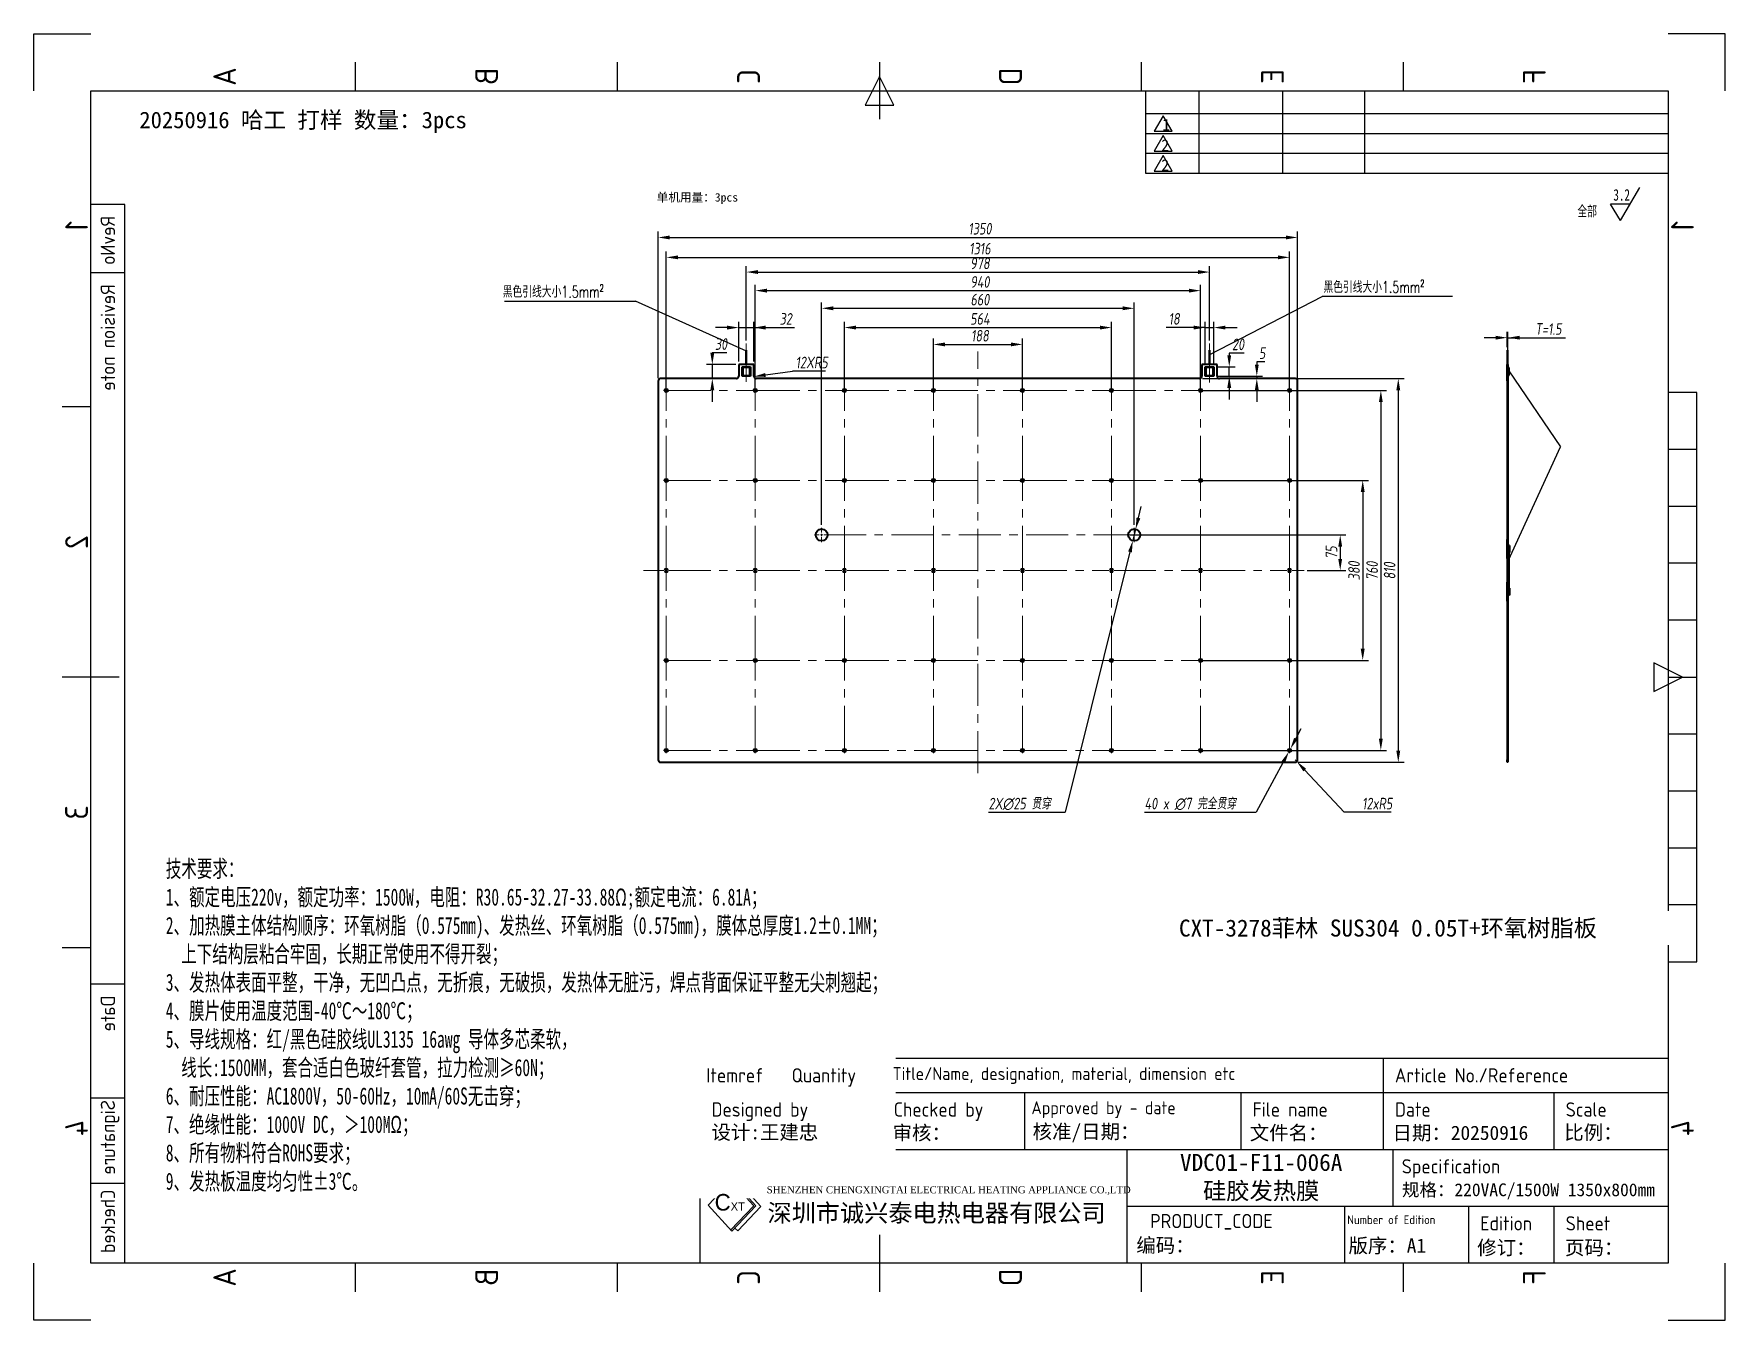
# Model space of a CAD drawing. Header units: millimetres. Extents: x -5937 to 68925, y -3068 to 5300.
# Drawn here: x 0 to 3571, y 0 to 2716 of the extents above; entities that cross this region are included whole.
import ezdxf
from ezdxf.enums import TextEntityAlignment as Align

# ---------------------------------------------------------------- set-up
doc = ezdxf.new("R2010")
doc.units = ezdxf.units.MM
doc.header["$LTSCALE"] = 7
doc.header["$PDSIZE"] = -1
doc.linetypes.add('CENTERX2', pattern=[20.32, 12.7, -2.54, 2.54, -2.54])
doc.linetypes.add('HIDDEN', pattern=[1.905, 1.27, -0.635])
for name, color, linetype, lineweight in [('dim', 84, 'Continuous', 13), ('中心线', 1, 'CENTERX2', 9), ('文字层', 5, 'Continuous', 25), ('标注', 84, 'Continuous', 13)]:
    doc.layers.add(name, color=color, linetype=linetype, lineweight=lineweight)
for name, color, linetype in [('FRAME 025', 7, 'Continuous'), ('FRAME 050', 6, 'Continuous'), ('FRAME 070', 5, 'Continuous'), ('FRAME 200', 8, 'Continuous'), ('细实线', 7, 'Continuous')]:
    doc.layers.add(name, color=color, linetype=linetype)
doc.styles.add('ISO Proportional', font='isocp.shx')
doc.styles.add('SLDTEXTSTYLE0', font='TXT', dxfattribs={"width": 0.7, "bigfont": 'bigfont'})
doc.styles.add('SLDTEXTSTYLE3', font='TXT', dxfattribs={"width": 0.7})
doc.styles.add('宋体', font='simsun.ttf')
doc.styles.add('斜仿宋', font='tssdeng.shx', dxfattribs={"width": 0.8, "oblique": 8, "bigfont": 'tssdchn.shx'})
doc.styles.add('标准', font='', dxfattribs={"width": 0.667})
doc.styles.add('标注', font='', dxfattribs={"height": 12})
doc.styles.add('黑体', font='simhei.ttf')
doc.styles.get('标准').set_extended_font_data('宋体')
doc.styles.get('标注').set_extended_font_data('SimSun')
doc.dimstyles.new('SLDDIMSTYLE0', dxfattribs={"dimtxt": 24.5, "dimasz": 24.5, "dimexe": 12.25, "dimexo": 6.125, "dimgap": 6.125, "dimtad": 1, "dimtih": 1, "dimtoh": 1, "dimzin": 9, "dimdsep": 46, "dimtxsty": '斜仿宋', "dimsah": 1, "dimcen": 24.5, "dimazin": 2, "dimtfac": 1, "dimtmove": 0, "dimatfit": 3, "dimfxl": 1, "dimfrac": 2, "dimtolj": 1, "dimtzin": 12, "dimarcsym": 1})
doc.dimstyles.new('SLDDIMSTYLE1', dxfattribs={"dimtxt": 24.5, "dimasz": 24.5, "dimexe": 12.25, "dimexo": 6.125, "dimgap": 6.125, "dimtad": 1, "dimtoh": 1, "dimzin": 9, "dimdsep": 46, "dimtxsty": '斜仿宋', "dimsah": 1, "dimcen": 24.5, "dimazin": 2, "dimtfac": 1, "dimtmove": 0, "dimatfit": 3, "dimfxl": 1, "dimfrac": 2, "dimtolj": 1, "dimtzin": 12, "dimarcsym": 1})
doc.dimstyles.new('SLDDIMSTYLE2', dxfattribs={"dimtxt": 24.5, "dimasz": 24.5, "dimexe": 12.25, "dimexo": 6.125, "dimgap": 6.125, "dimtad": 1, "dimtoh": 1, "dimzin": 9, "dimdsep": 46, "dimtxsty": '斜仿宋', "dimsah": 1, "dimcen": 24.5, "dimazin": 2, "dimtfac": 1, "dimtmove": 0, "dimatfit": 3, "dimfxl": 1, "dimfrac": 2, "dimtolj": 1, "dimtzin": 12, "dimarcsym": 1})
doc.dimstyles.new('SLDDIMSTYLE3', dxfattribs={"dimtxt": 24.5, "dimasz": 24.5, "dimexe": 12.25, "dimexo": 6.125, "dimgap": 6.125, "dimtad": 1, "dimtih": 1, "dimtoh": 1, "dimzin": 9, "dimdsep": 46, "dimtxsty": '斜仿宋', "dimsah": 1, "dimcen": 24.5, "dimazin": 2, "dimtfac": 1, "dimtmove": 0, "dimatfit": 3, "dimfxl": 1, "dimfrac": 2, "dimtolj": 1, "dimtzin": 12, "dimarcsym": 1})
doc.dimstyles.new('SLDDIMSTYLE4', dxfattribs={"dimtxt": 24.5, "dimasz": 24.5, "dimexe": 12.25, "dimexo": 6.125, "dimgap": 6.125, "dimtad": 1, "dimtih": 1, "dimtoh": 1, "dimzin": 9, "dimdsep": 46, "dimtxsty": '斜仿宋', "dimsah": 1, "dimcen": 24.5, "dimazin": 2, "dimtfac": 1, "dimtmove": 0, "dimatfit": 3, "dimldrblk": 'NONE', "dimfxl": 1, "dimfrac": 2, "dimtolj": 1, "dimtzin": 12, "dimarcsym": 1})
doc.dimstyles.new('SLDDIMSTYLE5', dxfattribs={"dimtxt": 24.5, "dimasz": 24.5, "dimexe": 12.25, "dimexo": 6.125, "dimgap": 6.125, "dimtad": 1, "dimtih": 1, "dimtoh": 1, "dimzin": 9, "dimdsep": 46, "dimtxsty": '斜仿宋', "dimsah": 1, "dimcen": 24.5, "dimazin": 2, "dimtfac": 1, "dimtmove": 0, "dimatfit": 3, "dimldrblk": 'NONE', "dimfxl": 1, "dimfrac": 2, "dimtolj": 1, "dimtzin": 12, "dimarcsym": 1})
doc.dimstyles.new('SLDDIMSTYLE6', dxfattribs={"dimtxt": 0.18, "dimasz": 2.5, "dimexe": 1.25, "dimexo": 0.625, "dimtad": 1, "dimtih": 1, "dimtoh": 1, "dimzin": 9, "dimdsep": 46, "dimtxsty": '斜仿宋', "dimsah": 1, "dimcen": 2.5, "dimazin": 2, "dimtfac": 7, "dimtdec": 0, "dimtmove": 0, "dimatfit": 3, "dimldrblk": 'DOT', "dimfxl": 1, "dimfrac": 2, "dimtolj": 1, "dimtzin": 0, "dimarcsym": 1})
doc.dimstyles.new('SLDDIMSTYLE7', dxfattribs={"dimtxt": 0.18, "dimasz": 2.5, "dimexe": 1.25, "dimexo": 0.625, "dimtad": 1, "dimtih": 1, "dimtoh": 1, "dimzin": 9, "dimdsep": 46, "dimtxsty": '斜仿宋', "dimsah": 1, "dimcen": 2.5, "dimazin": 2, "dimtfac": 17.5, "dimtdec": 0, "dimtmove": 0, "dimatfit": 3, "dimfxl": 1, "dimfrac": 2, "dimtolj": 1, "dimtzin": 0, "dimarcsym": 1})

msp = doc.modelspace()

# ---------------------------------------------------------------- texts
at = {"char_height": 24.589, "attachment_point": 1}
for s, insert in [('1', (2382.505, 2536.279)), ('2', (2380.306, 2493.08)), ('2', (2380.306, 2450.98))]:
    msp.add_mtext_dynamic_manual_height_columns(s, width=71.28608, gutter_width=143.438, heights=[-24.589], dxfattribs=dict(at, insert=insert))
at = {"insert": (1437.411, 266.459), "char_height": 40.8836, "width": 77.74265, "attachment_point": 1}
msp.add_mtext('{\\fFZShuTi|b0|i0|c134|p2;\\H0.8571x;C\\H0.5x;XT}', dxfattribs=at)
at = {"layer": 'FRAME 025', "style": 'ISO Proportional', "text_generation_flag": 2}
for s, height, p in [('RevNo', 30.0586, (156.305, 2331.27)), ('Revision note', 30.05865, (156.305, 2186.989)), ('Date', 30.0586, (156.305, 685.337)), ('Signature', 30.0586, (156.305, 464.574)), ('Checked', 30.0586, (156.305, 275.542))]:
    msp.add_text(s, height=height, rotation=2250, dxfattribs=at).set_placement(p, align=Align.MIDDLE_LEFT)
at = {"layer": 'FRAME 025', "style": 'ISO Proportional'}
for s, height, p in [('Itemref', 30.0586, (1419.76, 517.009)), ('Quantity', 30.0586, (1599.939, 517.009)), ('Title/Name, designation, material, dimension etc', 27.05278, (1813.138, 520.616)), ('Article No./Reference', 30.05865, (2873.607, 517.009)), ('Designed by', 30.05865, (1430.792, 444.868)), ('Checked by', 30.0586, (1815.542, 444.868)), ('Approved by - date', 27.05278, (2106.186, 448.475)), ('File name', 30.0586, (2573.02, 444.868)), ('Date', 30.0586, (2873.607, 444.868)), ('Scale', 30.0586, (3234.31, 444.868)), ('Specification', 30.05865, (2888.152, 324.762)), ('Number of Edition', 18.38005, (2773.063, 212.02)), ('Edition', 30.0586, (3053.959, 204.399)), ('Sheet', 30.0586, (3234.31, 204.399))]:
    msp.add_text(s, height=height, rotation=2160, dxfattribs=at).set_placement(p, align=Align.MIDDLE_LEFT)
msp.add_text('PRODUCT_CODE', height=30.05865, rotation=2160, dxfattribs=at).set_placement((2486.177, 207.919), align=Align.MIDDLE)
at = {"layer": 'FRAME 025'}
for s, insert, char_height, width, attachment_point, style in [('{\\fSimSun|b0|i0|c134|p2;设计:王建忠}', (1430.792, 411.803), 30.05865, 649.08934, 1, 'ISO Proportional'), ('{\\fￋￎￌﾣﾤ|b0|i0|c134|p2;审核：}', (1813.106, 410.602), 30.05865, 246.48091, 1, 'ISO Proportional'), ('{\\fSimSun|b0|i0|c134|p2;核准/日期：}', (2108.855, 413.182), 30.05865, 472.2776, 1, 'ISO Proportional'), ('{\\fￋￎￌﾣﾤ|b0|i0|c134|p2;文件名：}', (2567.287, 410.602), 30.05865, 246.48091, 1, 'ISO Proportional'), ('{\\fSimSun|b0|i0|c134|p2;日期：\\C1;2025\\fSimSun|b0|i0|c0|p2;0916}', (2868.649, 410.602), 30.05865, 550.71034, 1, 'ISO Proportional'), ('{\\fￋￎￌﾣﾤ|b0|i0|c134|p2;比例：}', (3231.282, 411.447), 30.05865, 246.48091, 1, 'ISO Proportional'), ('{\\f宋体|b0|i0|c0|p2;VDC01-F11-006A\\P硅胶发热膜}', (2591.317, 301.062), 36, 765.26306, 5, '标注'), ('{\\fSimSun|b0|i0|c134|p2;规格：2\\fSimSun|b0|i0|c0|p2;20\\fSimSun|b0|i0|c134|p2;VAC/\\fSimSun|b0|i0|c0|p2;1500\\fSimSun|b0|i0|c134|p2;W \\fSimSun|b0|i0|c0|p2;1350x800mm}', (2888.707, 288.873), 27.052783, 651.05977, 1, 'ISO Proportional'), ('{\\fSimSun|b0|i0|c134|p2;编码：}', (2327.728, 173.101), 30.05865, 624.08723, 1, 'ISO Proportional'), ('{\\fSimSun|b0|i0|c134|p2;版序：A\\fSimSun|b0|i0|c0|p2;1}', (2775.684, 172.455), 30.05865, 308.26674, 1, 'ISO Proportional'), ('{\\fￋￎￌﾣﾤ|b0|i0|c134|p2;修订：}', (3047.381, 168.11), 30.05865, 246.48091, 1, 'ISO Proportional'), ('{\\fￋￎￌﾣﾤ|b0|i0|c134|p2;页码：}', (3232.873, 168.144), 30.05865, 246.48091, 1, 'ISO Proportional')]:
    msp.add_mtext(s, dxfattribs=dict(at, insert=insert, char_height=char_height, width=width, attachment_point=attachment_point, style=style))
at = {"layer": 'FRAME 025', "color": 5, "insert": (1547.455, 282.845), "char_height": 18.839527, "width": 752.24189, "attachment_point": 1}
msp.add_mtext('{\\fTimes New Roman|b0|i0|c0|p18;\\H0.7937x;SHENZHEN CHENGXINGTAI ELECTRICAL HEATING APPLIANCE CO.,LTD}', dxfattribs=at)
at = {"layer": 'FRAME 025', "color": 1, "insert": (1549.118, 245.036), "char_height": 39.24901, "width": 747.60026, "attachment_point": 1}
msp.add_mtext('{\\fSimSun|b0|i0|c134|p2;\\H0.9524x;深圳市诚兴泰电热电器有限公司}', dxfattribs=at)
at = {"layer": 'FRAME 050', "style": 'ISO Proportional', "text_generation_flag": 2}
for s, p in [('A', (402.786, 2625.845)), ('B', (955.865, 2625.845)), ('C', (1508.944, 2625.845)), ('D', (2062.023, 2625.845)), ('E', (2615.102, 2625.845)), ('F', (3168.181, 2625.845)), ('1', (90.176, 2310.229)), ('1', (3480.791, 2310.229)), ('2', (90.176, 1643.191)), ('3', (90.176, 1072.077)), ('4', (90.176, 405.792)), ('4', (3480.791, 405.792)), ('A', (402.786, 90.176)), ('B', (955.865, 90.176)), ('C', (1508.944, 90.176)), ('D', (2062.023, 90.176)), ('E', (2615.102, 90.176)), ('F', (3168.181, 90.176))]:
    msp.add_text(s, height=48.094, rotation=2250, dxfattribs=at).set_placement(p, align=Align.MIDDLE)
at = {"layer": '标注', "insert": (1315.065, 2379.796), "char_height": 18, "attachment_point": 1}
msp.add_mtext_dynamic_manual_height_columns('{\\f宋体|b0|i0|c134|p2;单机用量：}3pcs', width=174.22288, gutter_width=1, heights=[-57.218], dxfattribs=at)

# ---------------------------------------------------------------- blocks, each defined once
blk = doc.blocks.new('SW_SFSYMBOL_0')
at = {"layer": '细实线', "color": 0}
for p, q in [((14.8, -35), (-5.9, 0)), ((35.4, 0), (-5.9, 0)), ((14.8, -35), (56, 35))]:
    blk.add_line(p, q, dxfattribs=at)
at = {"layer": '细实线', "color": 0, "char_height": 24.5, "attachment_point": 1}
for s, insert, style in [('3.2', (0, 31.6), 'SLDTEXTSTYLE3'), ('全部', (-75.9, -3.4), 'SLDTEXTSTYLE0')]:
    blk.add_mtext(s, dxfattribs=dict(at, insert=insert, style=style))
blk = doc.blocks.new('*D43')
at = {"layer": 'Defpoints', "color": 0}
for p in [(2663.3, 1183), (2666.7, 1179.4)]:
    blk.add_point(p, dxfattribs=at)
at = {"layer": 'dim', "color": 0, "lineweight": -2}
for p, q in [((2663.3, 1183), (2666.7, 1179.4)), ((2683.4, 1161.4), (2766.3, 1072.3)), ((2865.7, 1072.3), (2766.3, 1072.3))]:
    blk.add_line(p, q, dxfattribs=at)
at = {"layer": 'dim', "color": 0}
blk.add_solid([(2686.4, 1164.2), (2680.4, 1158.7), (2666.7, 1179.4)], dxfattribs=at)
at = {"layer": 'dim', "color": 0, "insert": (2804.3, 1103), "char_height": 24.5, "attachment_point": 1, "style": '斜仿宋'}
blk.add_mtext('\\A1;12xR5', dxfattribs=at)
blk = doc.blocks.new('*D44')
at = {"layer": 'Defpoints', "color": 0}
for p in [(2087.3, 2060.2), (1899.3, 1957), (2087.3, 1957)]:
    blk.add_point(p, dxfattribs=at)
at = {"layer": 'dim', "color": 0, "lineweight": -2}
for p, q in [((1899.3, 1963.2), (1899.3, 2072.4)), ((2087.3, 1963.2), (2087.3, 2072.4)), ((1923.8, 2060.2), (2062.8, 2060.2))]:
    blk.add_line(p, q, dxfattribs=at)
at = {"layer": 'dim', "color": 0}
for points in [[(1923.8, 2064.3), (1923.8, 2056.1), (1899.3, 2060.2)], [(2062.8, 2056.1), (2062.8, 2064.3), (2087.3, 2060.2)]]:
    blk.add_solid(points, dxfattribs=at)
at = {"layer": 'dim', "color": 0, "insert": (1997.6, 2090.8), "char_height": 24.5, "attachment_point": 2, "style": '斜仿宋'}
blk.add_mtext('\\A1;188', dxfattribs=at)
blk = doc.blocks.new('*D45')
at = {"layer": 'Defpoints', "color": 0}
for p in [(2275.3, 2095.8), (1711.3, 1957), (2275.3, 1957)]:
    blk.add_point(p, dxfattribs=at)
at = {"layer": 'dim', "color": 0, "lineweight": -2}
for p, q in [((1711.3, 1963.2), (1711.3, 2108)), ((2275.3, 1963.2), (2275.3, 2108)), ((1735.8, 2095.8), (2250.8, 2095.8))]:
    blk.add_line(p, q, dxfattribs=at)
at = {"layer": 'dim', "color": 0}
for points in [[(1735.8, 2099.9), (1735.8, 2091.7), (1711.3, 2095.8)], [(2250.8, 2091.7), (2250.8, 2099.9), (2275.3, 2095.8)]]:
    blk.add_solid(points, dxfattribs=at)
at = {"layer": 'dim', "color": 0, "insert": (1997.6, 2126.4), "char_height": 24.5, "attachment_point": 2, "style": '斜仿宋'}
blk.add_mtext('\\A1;564', dxfattribs=at)
blk = doc.blocks.new('*D46')
at = {"layer": 'Defpoints', "color": 0}
for p in [(2463.3, 2173.8), (1523.3, 1957), (2463.3, 1957)]:
    blk.add_point(p, dxfattribs=at)
at = {"layer": 'dim', "color": 0, "lineweight": -2}
for p, q in [((1523.3, 1963.2), (1523.3, 2186.1)), ((2463.3, 1963.2), (2463.3, 2186.1)), ((1547.8, 2173.8), (2438.8, 2173.8))]:
    blk.add_line(p, q, dxfattribs=at)
at = {"layer": 'dim', "color": 0}
for points in [[(1547.8, 2177.9), (1547.8, 2169.7), (1523.3, 2173.8)], [(2438.8, 2169.7), (2438.8, 2177.9), (2463.3, 2173.8)]]:
    blk.add_solid(points, dxfattribs=at)
at = {"layer": 'dim', "color": 0, "insert": (1997.6, 2204.4), "char_height": 24.5, "attachment_point": 2, "style": '斜仿宋'}
blk.add_mtext('\\A1;940', dxfattribs=at)
blk = doc.blocks.new('*D47')
at = {"layer": 'Defpoints', "color": 0}
for p in [(2482.3, 2213), (1504.3, 2062), (2482.3, 2062)]:
    blk.add_point(p, dxfattribs=at)
at = {"layer": 'dim', "color": 0, "lineweight": -2}
for p, q in [((1504.3, 2068.2), (1504.3, 2225.2)), ((2482.3, 2068.2), (2482.3, 2225.2)), ((1528.8, 2213), (2457.8, 2213))]:
    blk.add_line(p, q, dxfattribs=at)
at = {"layer": 'dim', "color": 0}
for points in [[(1528.8, 2217.1), (1528.8, 2208.9), (1504.3, 2213)], [(2457.8, 2208.9), (2457.8, 2217.1), (2482.3, 2213)]]:
    blk.add_solid(points, dxfattribs=at)
at = {"layer": 'dim', "color": 0, "insert": (1997.6, 2243.6), "char_height": 24.5, "attachment_point": 2, "style": '斜仿宋'}
blk.add_mtext('\\A1;978', dxfattribs=at)
blk = doc.blocks.new('*D48')
at = {"layer": 'Defpoints', "color": 0}
for p in [(2651.3, 2244), (1335.3, 1957), (2651.3, 1957)]:
    blk.add_point(p, dxfattribs=at)
at = {"layer": 'dim', "color": 0, "lineweight": -2}
for p, q in [((1335.3, 1963.2), (1335.3, 2256.3)), ((2651.3, 1963.2), (2651.3, 2256.3)), ((1359.8, 2244), (2626.8, 2244))]:
    blk.add_line(p, q, dxfattribs=at)
at = {"layer": 'dim', "color": 0}
for points in [[(1359.8, 2248.1), (1359.8, 2240), (1335.3, 2244)], [(2626.8, 2240), (2626.8, 2248.1), (2651.3, 2244)]]:
    blk.add_solid(points, dxfattribs=at)
at = {"layer": 'dim', "color": 0, "insert": (1997.6, 2274.7), "char_height": 24.5, "attachment_point": 2, "style": '斜仿宋'}
blk.add_mtext('\\A1;1316', dxfattribs=at)
blk = doc.blocks.new('*D49')
at = {"layer": 'Defpoints', "color": 0}
for p in [(2668.3, 2286), (1318.3, 1983), (2668.3, 1983)]:
    blk.add_point(p, dxfattribs=at)
at = {"layer": 'dim', "color": 0, "lineweight": -2}
for p, q in [((1318.3, 1989.2), (1318.3, 2298.3)), ((1342.8, 2286), (2643.8, 2286)), ((2668.3, 1989.2), (2668.3, 2298.3))]:
    blk.add_line(p, q, dxfattribs=at)
at = {"layer": 'dim', "color": 0}
for points in [[(1342.8, 2290.1), (1342.8, 2282), (1318.3, 2286)], [(2643.8, 2282), (2643.8, 2290.1), (2668.3, 2286)]]:
    blk.add_solid(points, dxfattribs=at)
at = {"layer": 'dim', "color": 0, "insert": (1997.6, 2316.7), "char_height": 24.5, "attachment_point": 2, "style": '斜仿宋'}
blk.add_mtext('\\A1;1350', dxfattribs=at)
blk = doc.blocks.new('*D50')
at = {"layer": 'Defpoints', "color": 0}
for p in [(2491.3, 2013), (2523.9, 2013), (2491.3, 1993)]:
    blk.add_point(p, dxfattribs=at)
at = {"layer": 'dim', "color": 0, "lineweight": -2}
for p, q in [((2555.3, 2041.8), (2523.9, 2041.8)), ((2523.9, 2041.8), (2523.9, 2037.5)), ((2497.4, 2013), (2536.2, 2013)), ((2523.9, 1993), (2523.9, 2013)), ((2497.4, 1993), (2536.2, 1993)), ((2523.9, 1968.5), (2523.9, 1944))]:
    blk.add_line(p, q, dxfattribs=at)
at = {"layer": 'dim', "color": 0}
for points in [[(2519.8, 2037.5), (2528, 2037.5), (2523.9, 2013)], [(2528, 1968.5), (2519.8, 1968.5), (2523.9, 1993)]]:
    blk.add_solid(points, dxfattribs=at)
at = {"layer": 'dim', "color": 0, "insert": (2542.7, 2072.5), "char_height": 24.5, "attachment_point": 2, "style": '斜仿宋'}
blk.add_mtext('\\A1;20', dxfattribs=at)
blk = doc.blocks.new('*D51')
at = {"layer": 'Defpoints', "color": 0}
for p in [(2491.3, 2095.8), (2473.3, 2013), (2491.3, 2013)]:
    blk.add_point(p, dxfattribs=at)
at = {"layer": 'dim', "color": 0, "lineweight": -2}
for p, q in [((2473.3, 2019.2), (2473.3, 2108)), ((2491.3, 2019.2), (2491.3, 2108)), ((2473.3, 2095.8), (2390.9, 2095.8)), ((2473.3, 2095.8), (2491.3, 2095.8)), ((2515.8, 2095.8), (2540.3, 2095.8))]:
    blk.add_line(p, q, dxfattribs=at)
at = {"layer": 'dim', "color": 0}
for points in [[(2448.8, 2091.7), (2448.8, 2099.9), (2473.3, 2095.8)], [(2515.8, 2099.9), (2515.8, 2091.7), (2491.3, 2095.8)]]:
    blk.add_solid(points, dxfattribs=at)
at = {"layer": 'dim', "color": 0, "insert": (2407.6, 2126.4), "char_height": 24.5, "attachment_point": 2, "style": '斜仿宋'}
blk.add_mtext('\\A1;18', dxfattribs=at)
blk = doc.blocks.new('*D52')
at = {"layer": 'Defpoints', "color": 0}
for p in [(1488.3, 2018), (1432.5, 1988), (1483.3, 1988)]:
    blk.add_point(p, dxfattribs=at)
at = {"layer": 'dim', "color": 0, "lineweight": -2}
for p, q in [((1463.4, 2042.5), (1432.5, 2042.5)), ((1432.5, 2042.5), (1432.5, 2042.5)), ((1482.1, 2018), (1420.2, 2018)), ((1432.5, 2018), (1432.5, 1988)), ((1477.1, 1988), (1420.2, 1988)), ((1432.5, 1963.5), (1432.5, 1939))]:
    blk.add_line(p, q, dxfattribs=at)
at = {"layer": 'dim', "color": 0}
for points in [[(1428.4, 2042.5), (1436.6, 2042.5), (1432.5, 2018)], [(1436.6, 1963.5), (1428.4, 1963.5), (1432.5, 1988)]]:
    blk.add_solid(points, dxfattribs=at)
at = {"layer": 'dim', "color": 0, "insert": (1451, 2073.2), "char_height": 24.5, "attachment_point": 2, "style": '斜仿宋'}
blk.add_mtext('\\A1;30', dxfattribs=at)
blk = doc.blocks.new('*D53')
at = {"layer": 'Defpoints', "color": 0}
for p in [(1520.3, 2095.8), (1488.3, 2018), (1520.3, 2018)]:
    blk.add_point(p, dxfattribs=at)
at = {"layer": 'dim', "color": 0, "lineweight": -2}
for p, q in [((1488.3, 2024.2), (1488.3, 2108)), ((1520.3, 2024.2), (1520.3, 2108)), ((1463.8, 2095.8), (1439.3, 2095.8)), ((1488.3, 2095.8), (1520.3, 2095.8)), ((1520.3, 2095.8), (1606.2, 2095.8))]:
    blk.add_line(p, q, dxfattribs=at)
at = {"layer": 'dim', "color": 0}
for points in [[(1463.8, 2091.7), (1463.8, 2099.9), (1488.3, 2095.8)], [(1544.8, 2099.9), (1544.8, 2091.7), (1520.3, 2095.8)]]:
    blk.add_solid(points, dxfattribs=at)
at = {"layer": 'dim', "color": 0, "insert": (1587.7, 2126.4), "char_height": 24.5, "attachment_point": 2, "style": '斜仿宋'}
blk.add_mtext('\\A1;32', dxfattribs=at)
blk = doc.blocks.new('*D54')
at = {"layer": 'Defpoints', "color": 0}
for p in [(1520.3, 1992.3), (1525.3, 1993)]:
    blk.add_point(p, dxfattribs=at)
at = {"layer": 'dim', "color": 0, "lineweight": -2}
for p in [(1544.6, 1995.7), (1671.8, 2003.7)]:
    blk.add_line(p, (1602.1, 2003.7), dxfattribs=at)
at = {"layer": 'dim', "color": 0}
blk.add_solid([(1544, 1999.8), (1545.1, 1991.7), (1520.3, 1992.3)], dxfattribs=at)
at = {"layer": 'dim', "color": 0, "insert": (1608.3, 2034.3), "char_height": 24.5, "attachment_point": 1, "style": '斜仿宋'}
blk.add_mtext('\\A1;12XR5', dxfattribs=at)
blk = doc.blocks.new('*D55')
at = {"layer": 'Defpoints', "color": 0}
for p in [(2323.3, 2136.5), (1663.3, 1673), (2323.3, 1673)]:
    blk.add_point(p, dxfattribs=at)
at = {"layer": 'dim', "color": 0, "lineweight": -2}
for p, q in [((1663.3, 1679.2), (1663.3, 2148.8)), ((2323.3, 1679.2), (2323.3, 2148.8)), ((1687.8, 2136.5), (2298.8, 2136.5))]:
    blk.add_line(p, q, dxfattribs=at)
at = {"layer": 'dim', "color": 0}
for points in [[(1687.8, 2140.6), (1687.8, 2132.4), (1663.3, 2136.5)], [(2298.8, 2132.4), (2298.8, 2140.6), (2323.3, 2136.5)]]:
    blk.add_solid(points, dxfattribs=at)
at = {"layer": 'dim', "color": 0, "insert": (1997.6, 2167.1), "char_height": 24.5, "attachment_point": 2, "style": '斜仿宋'}
blk.add_mtext('\\A1;660', dxfattribs=at)
blk = doc.blocks.new('*D56')
at = {"layer": 'Defpoints', "color": 0}
for p in [(2308.3, 1658), (2682.2, 1583), (2758.2, 1583)]:
    blk.add_point(p, dxfattribs=at)
at = {"layer": 'dim', "color": 0, "lineweight": -2}
for p, q in [((2314.4, 1658), (2770.4, 1658)), ((2758.2, 1633.5), (2758.2, 1607.5)), ((2688.3, 1583), (2770.4, 1583))]:
    blk.add_line(p, q, dxfattribs=at)
at = {"layer": 'dim', "color": 0}
for points in [[(2762.2, 1633.5), (2754.1, 1633.5), (2758.2, 1658)], [(2754.1, 1607.5), (2762.2, 1607.5), (2758.2, 1583)]]:
    blk.add_solid(points, dxfattribs=at)
at = {"layer": 'dim', "color": 0, "insert": (2727.5, 1620.9), "char_height": 24.5, "attachment_point": 2, "rotation": 90, "style": '斜仿宋'}
blk.add_mtext('\\A1;75', dxfattribs=at)
blk = doc.blocks.new('*D57')
at = {"layer": 'Defpoints', "color": 0}
for p in [(2457.3, 1773), (2457.3, 1393), (2805.7, 1393)]:
    blk.add_point(p, dxfattribs=at)
at = {"layer": 'dim', "color": 0, "lineweight": -2}
for p, q in [((2463.4, 1773), (2818, 1773)), ((2805.7, 1748.5), (2805.7, 1417.5)), ((2463.4, 1393), (2818, 1393))]:
    blk.add_line(p, q, dxfattribs=at)
at = {"layer": 'dim', "color": 0}
for points in [[(2809.8, 1748.5), (2801.6, 1748.5), (2805.7, 1773)], [(2801.6, 1417.5), (2809.8, 1417.5), (2805.7, 1393)]]:
    blk.add_solid(points, dxfattribs=at)
at = {"layer": 'dim', "color": 0, "insert": (2775.1, 1582.2), "char_height": 24.5, "attachment_point": 2, "rotation": 90, "style": '斜仿宋'}
blk.add_mtext('\\A1;380', dxfattribs=at)
blk = doc.blocks.new('*D58')
at = {"layer": 'Defpoints', "color": 0}
for p in [(2457.3, 1963), (2457.3, 1203), (2844, 1203)]:
    blk.add_point(p, dxfattribs=at)
at = {"layer": 'dim', "color": 0, "lineweight": -2}
for p, q in [((2463.4, 1963), (2856.2, 1963)), ((2844, 1938.5), (2844, 1227.5)), ((2463.4, 1203), (2856.2, 1203))]:
    blk.add_line(p, q, dxfattribs=at)
at = {"layer": 'dim', "color": 0}
for points in [[(2848, 1938.5), (2839.9, 1938.5), (2844, 1963)], [(2839.9, 1227.5), (2848, 1227.5), (2844, 1203)]]:
    blk.add_solid(points, dxfattribs=at)
at = {"layer": 'dim', "color": 0, "insert": (2813.3, 1582.2), "char_height": 24.5, "attachment_point": 2, "rotation": 90, "style": '斜仿宋'}
blk.add_mtext('\\A1;760', dxfattribs=at)
blk = doc.blocks.new('*D59')
at = {"layer": 'Defpoints', "color": 0}
for p in [(2461.3, 1988), (2663.3, 1178), (2880.8, 1178)]:
    blk.add_point(p, dxfattribs=at)
at = {"layer": 'dim', "color": 0, "lineweight": -2}
for p, q in [((2467.4, 1988), (2893.1, 1988)), ((2880.8, 1963.5), (2880.8, 1202.5)), ((2669.4, 1178), (2893.1, 1178))]:
    blk.add_line(p, q, dxfattribs=at)
at = {"layer": 'dim', "color": 0}
for points in [[(2884.9, 1963.5), (2876.7, 1963.5), (2880.8, 1988)], [(2876.7, 1202.5), (2884.9, 1202.5), (2880.8, 1178)]]:
    blk.add_solid(points, dxfattribs=at)
at = {"layer": 'dim', "color": 0, "insert": (2850.2, 1582.2), "char_height": 24.5, "attachment_point": 2, "rotation": 90, "style": '斜仿宋'}
blk.add_mtext('\\A1;810', dxfattribs=at)
blk = doc.blocks.new('*D60')
at = {"layer": 'Defpoints', "color": 0}
for p in [(2649.6, 1200), (2652.9, 1206.1)]:
    blk.add_point(p, dxfattribs=at)
at = {"layer": 'dim', "color": 0, "lineweight": -2}
for p, q in [((2664.5, 1227.7), (2676.1, 1249.3)), ((2652.9, 1206.1), (2649.6, 1200)), ((2638, 1178.4), (2581, 1072.3)), ((2345.1, 1072.3), (2581, 1072.3))]:
    blk.add_line(p, q, dxfattribs=at)
at = {"layer": 'dim', "color": 0}
for points in [[(2660.9, 1229.6), (2668.1, 1225.8), (2652.9, 1206.1)], [(2641.6, 1176.4), (2634.4, 1180.3), (2649.6, 1200)]]:
    blk.add_solid(points, dxfattribs=at)
at = {"layer": 'dim', "color": 0, "insert": (2345.1, 1103), "char_height": 24.5, "attachment_point": 1, "style": '斜仿宋'}
blk.add_mtext('\\A1;40 x ∅7 完全贯穿\\P', dxfattribs=at)
blk = doc.blocks.new('_NONE')
blk = doc.blocks.new('*D61')
at = {"layer": 'Defpoints', "color": 0}
for p in [(2320.3, 1645.9), (2326.3, 1670.2)]:
    blk.add_point(p, dxfattribs=at)
at = {"layer": 'dim', "color": 0, "lineweight": -2}
for p, q in [((2332.2, 1693.9), (2338.1, 1717.7)), ((2326.3, 1670.2), (2320.3, 1645.9)), ((2314.3, 1622.1), (2177.5, 1072.3)), ((2015.8, 1072.3), (2177.5, 1072.3))]:
    blk.add_line(p, q, dxfattribs=at)
at = {"layer": 'dim', "color": 0}
for points in [[(2328.2, 1694.9), (2336.2, 1693), (2326.3, 1670.2)], [(2318.3, 1621.1), (2310.4, 1623.1), (2320.3, 1645.9)]]:
    blk.add_solid(points, dxfattribs=at)
at = {"layer": 'dim', "color": 0, "insert": (2015.8, 1103), "char_height": 24.5, "attachment_point": 1, "style": '斜仿宋'}
blk.add_mtext('\\A1;2X∅25 贯穿', dxfattribs=at)
blk = doc.blocks.new('*D62')
at = {"layer": 'Defpoints', "color": 0}
for p in [(2491.3, 1993), (2582.1, 1988), (2663.3, 1988)]:
    blk.add_point(p, dxfattribs=at)
at = {"layer": 'dim', "color": 0, "lineweight": -2}
for p, q in [((2598.7, 2023.5), (2582.1, 2023.5)), ((2582.1, 2023.5), (2582.1, 2017.5)), ((2497.4, 1993), (2594.4, 1993)), ((2657.1, 1988), (2569.9, 1988)), ((2582.1, 1993), (2582.1, 1988)), ((2582.1, 1963.5), (2582.1, 1939))]:
    blk.add_line(p, q, dxfattribs=at)
at = {"layer": 'dim', "color": 0}
for points in [[(2578, 2017.5), (2586.2, 2017.5), (2582.1, 1993)], [(2586.2, 1963.5), (2578, 1963.5), (2582.1, 1988)]]:
    blk.add_solid(points, dxfattribs=at)
at = {"layer": 'dim', "color": 0, "insert": (2593.5, 2054.1), "char_height": 24.5, "attachment_point": 2, "style": '斜仿宋'}
blk.add_mtext('\\A1;5', dxfattribs=at)
blk = doc.blocks.new('SW_NOTE_2')
at = {"layer": '细实线', "color": 0}
blk.add_line((275.2, 0), (0, 0), dxfattribs=at)
at = {"layer": '细实线', "color": 0, "insert": (2.8, 32.3), "char_height": 24.5, "attachment_point": 1, "style": 'SLDTEXTSTYLE0'}
blk.add_mtext('黑色引线大小1.5mm²', dxfattribs=at)
blk = doc.blocks.new('_DOT')
at = {"color": 0, "linetype": 'ByBlock', "lineweight": -2}
blk.add_line((-0.5, 0), (-1, 0), dxfattribs=at)
at = {"color": 0, "linetype": 'ByBlock', "const_width": 0.5}
blk.add_lwpolyline([(-0.25, 0, 1), (0.25, 0, 1)], format="xyb", close=True, dxfattribs=at)
blk = doc.blocks.new('SW_NOTE_5')
at = {"layer": '细实线', "color": 0}
blk.add_line((-276.8, 0), (0, 0), dxfattribs=at)
at = {"layer": '细实线', "color": 0, "insert": (-280.2, 32.1), "char_height": 24.5, "attachment_point": 1, "style": 'SLDTEXTSTYLE0'}
blk.add_mtext('黑色引线大小1.5mm²', dxfattribs=at)
blk = doc.blocks.new('SW_CENTERMARKSYMBOL_0')
at = {"layer": '中心线', "color": 0}
for p, q in [((-5, 0), (-6, 0)), ((0, 0), (-2.5, 0)), ((0, 5), (0, 6)), ((0, 0), (0, 2.5)), ((0, 0), (0, -2.5)), ((0, 0), (2.5, 0)), ((5, 0), (183, 0)), ((188, 0), (185.5, 0)), ((188, 5), (188, 6)), ((188, 0), (188, 2.5)), ((188, 0), (188, -2.5)), ((188, 0), (190.5, 0)), ((193, 0), (371, 0)), ((376, 0), (373.5, 0)), ((376, 5), (376, 6)), ((376, 0), (376, 2.5)), ((376, 0), (376, -2.5)), ((376, 0), (378.5, 0)), ((381, 0), (559, 0)), ((564, 0), (561.5, 0)), ((564, 5), (564, 6)), ((564, 0), (564, 2.5)), ((564, 0), (564, -2.5)), ((564, 0), (566.5, 0)), ((569, 0), (747, 0)), ((752, 0), (749.5, 0)), ((752, 5), (752, 6)), ((752, 0), (752, 2.5)), ((752, 0), (752, -2.5)), ((752, 0), (754.5, 0)), ((757, 0), (935, 0)), ((940, 0), (937.5, 0)), ((940, 5), (940, 6)), ((940, 0), (940, 2.5)), ((940, 0), (940, -2.5)), ((940, 0), (942.5, 0)), ((945, 0), (1123, 0)), ((1128, 0), (1125.5, 0)), ((1128, 5), (1128, 6)), ((1128, 0), (1128, 2.5)), ((1128, 0), (1128, -2.5)), ((1128, 0), (1130.5, 0)), ((1133, 0), (1311, 0)), ((1316, 0), (1313.5, 0)), ((1316, 5), (1316, 6)), ((1316, 0), (1316, 2.5)), ((1316, 0), (1316, -2.5)), ((1316, 0), (1318.5, 0)), ((1321, 0), (1322, 0)), ((0, -185), (0, -5)), ((188, -185), (188, -5)), ((376, -185), (376, -5)), ((564, -185), (564, -5)), ((752, -185), (752, -5)), ((940, -185), (940, -5)), ((1128, -185), (1128, -5)), ((1316, -185), (1316, -5)), ((-5, -190), (-6, -190)), ((0, -190), (-2.5, -190)), ((0, -190), (0, -187.5)), ((0, -190), (0, -192.5)), ((0, -190), (2.5, -190)), ((0, -375), (0, -195)), ((5, -190), (183, -190)), ((188, -190), (185.5, -190)), ((188, -190), (188, -187.5)), ((188, -190), (188, -192.5)), ((188, -190), (190.5, -190)), ((188, -375), (188, -195)), ((193, -190), (371, -190)), ((376, -190), (373.5, -190)), ((376, -190), (376, -187.5)), ((376, -190), (376, -192.5)), ((376, -190), (378.5, -190)), ((376, -375), (376, -195)), ((381, -190), (559, -190)), ((564, -190), (561.5, -190)), ((564, -190), (564, -187.5)), ((564, -190), (564, -192.5)), ((564, -190), (566.5, -190)), ((564, -375), (564, -195)), ((569, -190), (747, -190)), ((752, -190), (749.5, -190)), ((752, -190), (752, -187.5)), ((752, -190), (752, -192.5)), ((752, -190), (754.5, -190)), ((752, -375), (752, -195)), ((757, -190), (935, -190)), ((940, -190), (937.5, -190)), ((940, -190), (940, -187.5)), ((940, -190), (940, -192.5)), ((940, -190), (942.5, -190)), ((940, -375), (940, -195)), ((945, -190), (1123, -190)), ((1128, -190), (1125.5, -190)), ((1128, -190), (1128, -187.5)), ((1128, -190), (1128, -192.5)), ((1128, -190), (1130.5, -190)), ((1128, -375), (1128, -195)), ((1133, -190), (1311, -190)), ((1316, -190), (1313.5, -190)), ((1316, -190), (1316, -187.5)), ((1316, -190), (1316, -192.5)), ((1316, -190), (1318.5, -190)), ((1316, -375), (1316, -195)), ((1321, -190), (1322, -190)), ((-5, -380), (-48.3, -380)), ((0, -380), (-2.5, -380)), ((0, -380), (0, -377.5)), ((0, -380), (0, -382.5)), ((0, -380), (2.5, -380)), ((0, -565), (0, -385)), ((5, -380), (183, -380)), ((188, -380), (185.5, -380)), ((188, -380), (188, -377.5)), ((188, -380), (188, -382.5)), ((188, -380), (190.5, -380)), ((188, -565), (188, -385)), ((193, -380), (371, -380)), ((376, -380), (373.5, -380)), ((376, -380), (376, -377.5)), ((376, -380), (376, -382.5)), ((376, -380), (378.5, -380)), ((376, -565), (376, -385)), ((381, -380), (559, -380)), ((564, -380), (561.5, -380)), ((564, -380), (564, -377.5)), ((564, -380), (564, -382.5)), ((564, -380), (566.5, -380)), ((564, -565), (564, -385)), ((569, -380), (747, -380)), ((752, -380), (749.5, -380)), ((752, -380), (752, -377.5)), ((752, -380), (752, -382.5)), ((752, -380), (754.5, -380)), ((752, -565), (752, -385)), ((757, -380), (935, -380)), ((940, -380), (937.5, -380)), ((940, -380), (940, -377.5)), ((940, -380), (940, -382.5)), ((940, -380), (942.5, -380)), ((940, -565), (940, -385)), ((945, -380), (1123, -380)), ((1128, -380), (1125.5, -380)), ((1128, -380), (1128, -377.5)), ((1128, -380), (1128, -382.5)), ((1128, -380), (1130.5, -380)), ((1128, -565), (1128, -385)), ((1133, -380), (1311, -380)), ((1316, -380), (1313.5, -380)), ((1316, -380), (1316, -377.5)), ((1316, -380), (1316, -382.5)), ((1316, -380), (1318.5, -380)), ((1316, -565), (1316, -385)), ((1321, -380), (1346.9, -380)), ((-5, -570), (-6, -570)), ((0, -570), (-2.5, -570)), ((0, -570), (0, -567.5)), ((0, -570), (0, -572.5)), ((0, -570), (2.5, -570)), ((5, -570), (183, -570)), ((188, -570), (185.5, -570)), ((188, -570), (188, -567.5)), ((188, -570), (188, -572.5)), ((188, -570), (190.5, -570)), ((193, -570), (371, -570)), ((376, -570), (373.5, -570)), ((376, -570), (376, -567.5)), ((376, -570), (376, -572.5)), ((376, -570), (378.5, -570)), ((381, -570), (559, -570)), ((564, -570), (561.5, -570)), ((564, -570), (564, -567.5)), ((564, -570), (564, -572.5)), ((564, -570), (566.5, -570)), ((569, -570), (747, -570)), ((752, -570), (749.5, -570)), ((752, -570), (752, -567.5)), ((752, -570), (752, -572.5)), ((752, -570), (754.5, -570)), ((757, -570), (935, -570)), ((940, -570), (937.5, -570)), ((940, -570), (940, -567.5)), ((940, -570), (940, -572.5)), ((940, -570), (942.5, -570)), ((945, -570), (1123, -570)), ((1128, -570), (1125.5, -570)), ((1128, -570), (1128, -567.5)), ((1128, -570), (1128, -572.5)), ((1128, -570), (1130.5, -570)), ((1133, -570), (1311, -570)), ((1316, -570), (1313.5, -570)), ((1316, -570), (1316, -567.5)), ((1316, -570), (1316, -572.5)), ((1316, -570), (1318.5, -570)), ((1321, -570), (1322, -570)), ((0, -755), (0, -575)), ((188, -755), (188, -575)), ((376, -755), (376, -575)), ((564, -755), (564, -575)), ((752, -755), (752, -575)), ((940, -755), (940, -575)), ((1128, -755), (1128, -575)), ((1316, -755), (1316, -575)), ((-5, -760), (-6, -760)), ((0, -760), (-2.5, -760)), ((0, -760), (0, -757.5)), ((0, -760), (0, -762.5)), ((0, -760), (2.5, -760)), ((0, -765), (0, -766)), ((5, -760), (183, -760)), ((188, -760), (185.5, -760)), ((188, -760), (188, -757.5)), ((188, -760), (188, -762.5)), ((188, -760), (190.5, -760)), ((188, -765), (188, -766)), ((193, -760), (371, -760)), ((376, -760), (373.5, -760)), ((376, -760), (376, -757.5)), ((376, -760), (376, -762.5)), ((376, -760), (378.5, -760)), ((376, -765), (376, -766)), ((381, -760), (559, -760)), ((564, -760), (561.5, -760)), ((564, -760), (564, -757.5)), ((564, -760), (564, -762.5)), ((564, -760), (566.5, -760)), ((564, -765), (564, -766)), ((569, -760), (747, -760)), ((752, -760), (749.5, -760)), ((752, -760), (752, -757.5)), ((752, -760), (752, -762.5)), ((752, -760), (754.5, -760)), ((752, -765), (752, -766)), ((757, -760), (935, -760)), ((940, -760), (937.5, -760)), ((940, -760), (940, -757.5)), ((940, -760), (940, -762.5)), ((940, -760), (942.5, -760)), ((940, -765), (940, -766)), ((945, -760), (1123, -760)), ((1128, -760), (1125.5, -760)), ((1128, -760), (1128, -757.5)), ((1128, -760), (1128, -762.5)), ((1128, -760), (1130.5, -760)), ((1128, -765), (1128, -766)), ((1133, -760), (1311, -760)), ((1316, -760), (1313.5, -760)), ((1316, -760), (1316, -757.5)), ((1316, -760), (1316, -762.5)), ((1316, -760), (1318.5, -760)), ((1316, -765), (1316, -766)), ((1321, -760), (1322, -760))]:
    blk.add_line(p, q, dxfattribs=at)
blk = doc.blocks.new('SW_CENTERMARKSYMBOL_1')
at = {"layer": '中心线', "color": 0}
for p, q in [((-5, 0), (-15, 0)), ((0, 0), (-2.5, 0)), ((0, 5), (0, 15)), ((0, 0), (0, 2.5)), ((0, 0), (0, -2.5)), ((0, 0), (2.5, 0)), ((5, 0), (655, 0)), ((660, 0), (657.5, 0)), ((660, 5), (660, 15)), ((660, 0), (660, 2.5)), ((660, 0), (660, -2.5)), ((660, 0), (662.5, 0)), ((665, 0), (675, 0)), ((0, -5), (0, -15)), ((660, -5), (660, -15))]:
    blk.add_line(p, q, dxfattribs=at)
blk = doc.blocks.new('*D63')
at = {"layer": 'Defpoints', "color": 0}
for p in [(3112.4, 2074.4), (3110.9, 2048), (3112.4, 2018)]:
    blk.add_point(p, dxfattribs=at)
at = {"layer": 'dim', "color": 0, "lineweight": -2}
for p, q in [((3086.4, 2074.4), (3061.9, 2074.4)), ((3110.9, 2054.2), (3110.9, 2086.7)), ((3110.9, 2074.4), (3112.4, 2074.4)), ((3112.4, 2024.2), (3112.4, 2086.7)), ((3112.4, 2074.4), (3233.9, 2074.4))]:
    blk.add_line(p, q, dxfattribs=at)
at = {"layer": 'dim', "color": 0}
for points in [[(3086.4, 2070.4), (3086.4, 2078.5), (3110.9, 2074.4)], [(3136.9, 2078.5), (3136.9, 2070.4), (3112.4, 2074.4)]]:
    blk.add_solid(points, dxfattribs=at)
at = {"layer": 'dim', "color": 0, "insert": (3197.6, 2105.1), "char_height": 24.5, "attachment_point": 2, "style": '斜仿宋'}
blk.add_mtext('\\A1;T=1.5', dxfattribs=at)

# ---------------------------------------------------------------- dimensions: what is measured, and where the dimension line sits
at = {"layer": 'dim'}
for base, p1, p2, dimstyle, picture, middle in [((2668.271, 2286.035), (1318.271, 1983.035), (2668.271, 1983.035), 'SLDDIMSTYLE1', '*D49', (1997.649, 2286.035)), ((2651.271, 2244.035), (1335.271, 1957.035), (2651.271, 1957.035), 'SLDDIMSTYLE1', '*D48', (1997.649, 2244.035)), ((2482.271, 2212.981), (1504.271, 2062.035), (2482.271, 2062.035), 'SLDDIMSTYLE1', '*D47', (1997.649, 2212.981)), ((2463.271, 2173.804), (1523.271, 1957.035), (2463.271, 1957.035), 'SLDDIMSTYLE1', '*D46', (1997.649, 2173.804)), ((2323.271, 2136.509), (1663.271, 1673.035), (2323.271, 1673.035), 'SLDDIMSTYLE1', '*D55', (1997.649, 2136.509)), ((1520.271, 2095.776), (1488.271, 2018.035), (1520.271, 2018.035), 'SLDDIMSTYLE2', '*D53', (1587.748, 2095.776)), ((2275.271, 2095.776), (1711.271, 1957.035), (2275.271, 1957.035), 'SLDDIMSTYLE1', '*D45', (1997.649, 2095.776)), ((2491.271, 2095.776), (2473.271, 2013.035), (2491.271, 2013.035), 'SLDDIMSTYLE2', '*D51', (2407.584, 2095.776)), ((2087.271, 2060.172), (1899.271, 1957.035), (2087.271, 1957.035), 'SLDDIMSTYLE1', '*D44', (1997.649, 2060.172))]:
    dim = msp.add_linear_dim(base=base, p1=p1, p2=p2, dimstyle=dimstyle, override={"dimasz": 24.5, "dimexe": 12.25, "dimexo": 6.125, "dimgap": 6.125, "dimtih": 0, "dimtoh": 1, "dimatfit": 0, "dimtfill": 0}, dxfattribs=at)
    dim.commit()
    dim.dimension.update_dxf_attribs({"geometry": picture, "text_midpoint": middle, "dimtype": 160})
for base, p1, p2, dimstyle, picture, middle in [((1432.485, 1988.035), (1488.271, 2018.035), (1483.271, 1988.035), 'SLDDIMSTYLE2', '*D52', (1451.002, 2042.535)), ((2523.92, 2013.035), (2491.271, 1993.035), (2491.271, 2013.035), 'SLDDIMSTYLE2', '*D50', (2542.682, 2041.841)), ((2582.117, 1988.035), (2491.271, 1993.035), (2663.271, 1988.035), 'SLDDIMSTYLE2', '*D62', (2593.487, 2023.485)), ((2880.821, 1178.035), (2461.271, 1988.035), (2663.271, 1178.035), 'SLDDIMSTYLE1', '*D59', (2880.821, 1582.216)), ((2843.962, 1203.035), (2457.271, 1963.035), (2457.271, 1203.035), 'SLDDIMSTYLE1', '*D58', (2843.962, 1582.216)), ((2805.716, 1393.035), (2457.271, 1773.035), (2457.271, 1393.035), 'SLDDIMSTYLE1', '*D57', (2805.716, 1582.216)), ((2758.156, 1583.035), (2308.271, 1658.035), (2682.209, 1583.035), 'SLDDIMSTYLE2', '*D56', (2758.156, 1620.859))]:
    dim = msp.add_linear_dim(base=base, p1=p1, p2=p2, angle=90, dimstyle=dimstyle, override={"dimasz": 24.5, "dimexe": 12.25, "dimexo": 6.125, "dimgap": 6.125, "dimtih": 0, "dimtoh": 1, "dimatfit": 0, "dimtfill": 0}, dxfattribs=at)
    dim.commit()
    dim.dimension.update_dxf_attribs({"geometry": picture, "text_midpoint": middle, "dimtype": 160})
dim = msp.add_linear_dim(base=(3112.41, 2074.447), p1=(3110.91, 2048.035), p2=(3112.41, 2018.035), text='T=<>', dimstyle='SLDDIMSTYLE2', override={"dimasz": 24.5, "dimexe": 12.25, "dimexo": 6.125, "dimgap": 6.125, "dimtih": 0, "dimtoh": 1, "dimatfit": 0, "dimtfill": 0}, dxfattribs=at)
dim.commit()
dim.dimension.update_dxf_attribs({"geometry": '*D63', "text_midpoint": (3197.635, 2074.447), "dimtype": 160})
for center, mpoint, text, dimstyle, picture, middle in [((1525.271, 1993.035), (1520.318, 1992.348), '12X<>', 'SLDDIMSTYLE3', '*D54', (1602.142, 2003.699)), ((2663.271, 1183.035), (2666.677, 1179.375), '12x<>', 'SLDDIMSTYLE0', '*D43', (2834.986, 1072.335))]:
    dim = msp.add_radius_dim(center=center, mpoint=mpoint, text=text, dimstyle=dimstyle, override={"dimasz": 24.5, "dimgap": 6.125, "dimtih": 0, "dimtoh": 1, "dimcen": 24.5, "dimatfit": 0, "dimtfill": 0}, dxfattribs=at)
    dim.commit()
    dim.dimension.update_dxf_attribs({"geometry": picture, "text_midpoint": middle, "dimtype": 164})
for p1, p2, text, dimstyle, picture, middle in [((2326.29, 1670.165), (2320.251, 1645.906), '2X<> 贯穿', 'SLDDIMSTYLE5', '*D61', (2073.696, 1072.335)), ((2652.928, 1206.118), (2649.614, 1199.953), '40 x <> 完全贯穿\\P', 'SLDDIMSTYLE4', '*D60', (2428.861, 1072.335))]:
    dim = msp.add_diameter_dim_2p(p1=p1, p2=p2, text=text, dimstyle=dimstyle, override={"dimasz": 24.5, "dimgap": 6.125, "dimtih": 0, "dimtoh": 1, "dimcen": 24.5, "dimatfit": 0, "dimtfill": 0}, dxfattribs=at)
    dim.commit()
    dim.dimension.update_dxf_attribs({"geometry": picture, "text_midpoint": middle, "dimtype": 163})

# ---------------------------------------------------------------- linework, layer by layer
at = {"color": 7, "linetype": 'Continuous', "lineweight": 35}
for p, q in [((1503.521, 2048.035), (1503.521, 2018.035)), ((1503.521, 2048.035), (1505.021, 2048.035)), ((1505.021, 2018.035), (1505.021, 2048.035)), ((2481.521, 2048.035), (2481.521, 2018.035)), ((2481.521, 2048.035), (2482.271, 2048.035)), ((2482.271, 2048.035), (2483.021, 2048.035)), ((2483.021, 2018.035), (2483.021, 2048.035)), ((3110.91, 2048.035), (3110.91, 2018.035)), ((3110.91, 2048.035), (3112.41, 2048.035)), ((3112.41, 2018.035), (3112.41, 2048.035)), ((1488.271, 2018.035), (1488.271, 1993.035)), ((1504.271, 2018.035), (1488.271, 2018.035)), ((1496.771, 2011.535), (1495.271, 2013.035)), ((1495.271, 2013.035), (1513.271, 2013.035)), ((1495.271, 1993.035), (1495.271, 2013.035)), ((1511.771, 2011.535), (1496.771, 2011.535)), ((1496.771, 2011.535), (1496.771, 1994.535)), ((1520.271, 2018.035), (1504.271, 2018.035)), ((1511.771, 2011.535), (1513.271, 2013.035)), ((1511.771, 1994.535), (1511.771, 2011.535)), ((1513.271, 2013.035), (1513.271, 1993.035)), ((1520.271, 1993.035), (1520.271, 2018.035)), ((2466.271, 2018.035), (2466.271, 1993.035)), ((2482.271, 2018.035), (2466.271, 2018.035)), ((2474.771, 2011.535), (2473.271, 2013.035)), ((2473.271, 2013.035), (2491.271, 2013.035)), ((2473.271, 1993.035), (2473.271, 2013.035)), ((2474.771, 2011.535), (2474.771, 1994.535)), ((2489.771, 2011.535), (2474.771, 2011.535)), ((2498.271, 2018.035), (2482.271, 2018.035)), ((2489.771, 2011.535), (2491.271, 2013.035)), ((2489.771, 1994.535), (2489.771, 2011.535)), ((2491.271, 2013.035), (2491.271, 1993.035)), ((2498.271, 1993.035), (2498.271, 2018.035)), ((3110.91, 2018.035), (3112.41, 2018.035)), ((3110.91, 1993.035), (3110.91, 2018.035)), ((3112.41, 2018.035), (3112.41, 1993.035)), ((3112.91, 2013.035), (3112.41, 2013.035)), ((3112.91, 1993.035), (3112.91, 2013.035)), ((3114.41, 2011.535), (3112.91, 2013.035)), ((3114.41, 2011.535), (3114.41, 1994.535)), ((1318.271, 1983.035), (1318.271, 1183.035)), ((1483.271, 1988.035), (1323.271, 1988.035)), ((1495.271, 1993.035), (1496.771, 1994.535)), ((1513.271, 1993.035), (1495.271, 1993.035)), ((1496.771, 1994.535), (1511.771, 1994.535)), ((1513.271, 1993.035), (1511.771, 1994.535)), ((2461.271, 1988.035), (1525.271, 1988.035)), ((2473.271, 1993.035), (2474.771, 1994.535)), ((2491.271, 1993.035), (2473.271, 1993.035)), ((2474.771, 1994.535), (2489.771, 1994.535)), ((2491.271, 1993.035), (2489.771, 1994.535)), ((2663.271, 1988.035), (2503.271, 1988.035)), ((2668.271, 1583.535), (2668.271, 1983.035)), ((3110.91, 1993.035), (3112.41, 1993.035)), ((3110.91, 1988.035), (3110.91, 1993.035)), ((3110.91, 1988.035), (3112.41, 1988.035)), ((3110.91, 1983.035), (3110.91, 1988.035)), ((3112.41, 1983.035), (3110.91, 1983.035)), ((3110.91, 1983.035), (3110.91, 1648.035)), ((3112.41, 1993.035), (3112.41, 1988.035)), ((3112.91, 1993.035), (3112.41, 1993.035)), ((3112.41, 1988.035), (3112.41, 1983.035)), ((3112.41, 1983.035), (3112.41, 1648.035)), ((3112.91, 1993.035), (3114.41, 1994.535)), ((3110.91, 1648.035), (3112.41, 1648.035)), ((3110.91, 1643.035), (3110.91, 1648.035)), ((3110.91, 1643.035), (3112.41, 1643.035)), ((3110.91, 1613.035), (3110.91, 1643.035)), ((3112.41, 1648.035), (3112.41, 1643.035)), ((3112.41, 1643.035), (3112.41, 1613.035)), ((3110.91, 1613.035), (3112.41, 1613.035)), ((3110.91, 1608.035), (3110.91, 1613.035)), ((3112.41, 1608.035), (3110.91, 1608.035)), ((3110.91, 1608.035), (3110.91, 1583.535)), ((3115.41, 1635.535), (3112.41, 1635.535)), ((3115.41, 1620.535), (3112.41, 1620.535)), ((3112.41, 1613.035), (3112.41, 1608.035)), ((3112.41, 1608.035), (3112.41, 1583.535)), ((3112.66, 1620.535), (3112.66, 1545.535)), ((3115.16, 1545.535), (3115.16, 1620.535)), ((3115.41, 1635.535), (3115.41, 1620.535)), ((2668.271, 1183.035), (2668.271, 1582.535)), ((3110.91, 1583.535), (3112.41, 1583.535)), ((3110.91, 1582.535), (3112.41, 1582.535)), ((3110.91, 1582.535), (3110.91, 1558.035)), ((3112.41, 1582.535), (3112.41, 1558.035)), ((3110.91, 1558.035), (3112.41, 1558.035)), ((3110.91, 1553.035), (3110.91, 1558.035)), ((3110.91, 1523.035), (3110.91, 1553.035)), ((3110.91, 1553.035), (3112.41, 1553.035)), ((3112.41, 1558.035), (3112.41, 1553.035)), ((3112.41, 1553.035), (3112.41, 1523.035)), ((3115.41, 1545.535), (3112.41, 1545.535)), ((3115.41, 1545.535), (3115.41, 1530.535)), ((3110.91, 1523.035), (3112.41, 1523.035)), ((3110.91, 1518.035), (3110.91, 1523.035)), ((3112.41, 1518.035), (3110.91, 1518.035)), ((3110.91, 1518.035), (3110.91, 1183.035)), ((3115.41, 1530.535), (3112.41, 1530.535)), ((3112.41, 1523.035), (3112.41, 1518.035)), ((3112.41, 1518.035), (3112.41, 1183.035)), ((3110.91, 1183.035), (3112.41, 1183.035)), ((3110.91, 1178.035), (3110.91, 1183.035)), ((3112.41, 1183.035), (3112.41, 1178.035)), ((1323.271, 1178.035), (2663.271, 1178.035)), ((3112.41, 1178.035), (3110.91, 1178.035))]:
    msp.add_line(p, q, dxfattribs=at)
at = {"color": 7, "linetype": 'HIDDEN', "lineweight": 18}
for p, q in [((3112.41, 1993.035), (3110.91, 1993.035)), ((3110.91, 1983.035), (3112.41, 1983.035)), ((3112.41, 1966.535), (3110.91, 1966.535)), ((3110.91, 1959.535), (3112.41, 1959.535)), ((3112.41, 1776.535), (3110.91, 1776.535)), ((3110.91, 1769.535), (3112.41, 1769.535)), ((3112.41, 1670.535), (3110.91, 1670.535)), ((3110.91, 1645.535), (3112.41, 1645.535)), ((3112.41, 1586.535), (3110.91, 1586.535)), ((3110.91, 1579.535), (3112.41, 1579.535)), ((3112.41, 1396.535), (3110.91, 1396.535)), ((3110.91, 1389.535), (3112.41, 1389.535)), ((3112.41, 1206.535), (3110.91, 1206.535)), ((3110.91, 1199.535), (3112.41, 1199.535)), ((3112.41, 1183.035), (3110.91, 1183.035))]:
    msp.add_line(p, q, dxfattribs=at)
for points in [[(2384.293, 2543.14), (2365.39, 2510.398), (2403.197, 2510.398)], [(2384.293, 2501.04), (2365.39, 2468.298), (2403.197, 2468.298)], [(2384.293, 2458.941), (2365.39, 2426.199), (2403.197, 2426.199)]]:
    msp.add_lwpolyline(points, close=True)
at = {"lineweight": 9}
msp.add_lwpolyline([(1474.751, 296.083), (1423.886, 243.006), (1473.383, 187.598), (1524.527, 241.231)], close=True, dxfattribs=at)
for points in [[(1471.091, 190.163), (1519.964, 241.415), (1472.494, 293.727)], [(1479.83, 290.486), (1485.171, 294.906), (1535.078, 239.909), (1486.343, 188.803), (1480.041, 194.58)]]:
    msp.add_lwpolyline(points, dxfattribs=at)
at = {"color": 7, "linetype": 'Continuous', "lineweight": 35}
for centre, radius in [((1335.271, 1963.035), 3.5), ((1523.271, 1963.035), 3.5), ((1711.271, 1963.035), 3.5), ((1899.271, 1963.035), 3.5), ((2087.271, 1963.035), 3.5), ((2275.271, 1963.035), 3.5), ((2463.271, 1963.035), 3.5), ((2651.271, 1963.035), 3.5), ((1335.271, 1773.035), 3.5), ((1523.271, 1773.035), 3.5), ((1711.271, 1773.035), 3.5), ((1899.271, 1773.035), 3.5), ((2087.271, 1773.035), 3.5), ((2275.271, 1773.035), 3.5), ((2463.271, 1773.035), 3.5), ((2651.271, 1773.035), 3.5), ((1663.271, 1658.035), 12.5), ((2323.271, 1658.035), 12.5), ((1335.271, 1393.035), 3.5), ((1523.271, 1393.035), 3.5), ((1711.271, 1393.035), 3.5), ((1899.271, 1393.035), 3.5), ((2087.271, 1393.035), 3.5), ((2275.271, 1393.035), 3.5), ((2463.271, 1393.035), 3.5), ((2651.271, 1393.035), 3.5), ((1335.271, 1203.035), 3.5), ((1523.271, 1203.035), 3.5), ((1711.271, 1203.035), 3.5), ((1899.271, 1203.035), 3.5), ((2087.271, 1203.035), 3.5), ((2275.271, 1203.035), 3.5), ((2463.271, 1203.035), 3.5), ((2651.271, 1203.035), 3.5)]:
    msp.add_circle(centre, radius, dxfattribs=at)
for centre, radius, start, end in [((1323.271, 1983.035), 5, 90, 180), ((1483.271, 1993.035), 5, 270, 0), ((1525.271, 1993.035), 5, 180, 270), ((2461.271, 1993.035), 5, 270, 0), ((2503.271, 1993.035), 5, 180, 270), ((2663.271, 1983.035), 5, 0, 90), ((1335.271, 1583.035), 3.5, 8.213211, 171.786789), ((1335.271, 1583.035), 3.5, 188.213211, 351.786789), ((1523.271, 1583.035), 3.5, 8.213211, 171.786789), ((1523.271, 1583.035), 3.5, 188.213211, 351.786789), ((1711.271, 1583.035), 3.5, 8.213211, 171.786789), ((1711.271, 1583.035), 3.5, 188.213211, 351.786789), ((1899.271, 1583.035), 3.5, 8.213211, 171.786789), ((1899.271, 1583.035), 3.5, 188.213211, 351.786789), ((2087.271, 1583.035), 3.5, 8.213211, 171.786789), ((2087.271, 1583.035), 3.5, 188.213211, 351.786789), ((2275.271, 1583.035), 3.5, 8.213211, 171.786789), ((2275.271, 1583.035), 3.5, 188.213211, 351.786789), ((2463.271, 1583.035), 3.5, 8.213211, 171.786789), ((2463.271, 1583.035), 3.5, 188.213211, 351.786789), ((2651.271, 1583.035), 3.5, 8.213211, 171.786789), ((2651.271, 1583.035), 3.5, 188.213211, 351.786789), ((1323.271, 1183.035), 5, 180, 270), ((2663.271, 1183.035), 5, 270, 0)]:
    msp.add_arc(centre, radius, start, end, dxfattribs=at)
at = {"layer": 'FRAME 050'}
for points in [[(679.325, 2595.786), (679.325, 2655.904)], [(1232.405, 2595.786), (1232.405, 2655.904)], [(1785.484, 2655.904), (1785.484, 2535.669)], [(2338.563, 2595.786), (2338.563, 2655.904)], [(2891.642, 2595.786), (2891.642, 2655.904)], [(120.235, 1928.748), (60.117, 1928.748)], [(3450.733, 756.461), (3510.85, 756.461), (3510.85, 1958.807), (3450.733, 1958.807)], [(3510.85, 1838.572), (3450.733, 1838.572)], [(3510.85, 1718.337), (3450.733, 1718.337)], [(3510.85, 1598.103), (3450.733, 1598.103)], [(3510.85, 1477.868), (3450.733, 1477.868)], [(180.352, 1357.634), (60.117, 1357.634)], [(3450.733, 1357.634), (3510.85, 1357.634)], [(3510.85, 1237.399), (3450.733, 1237.399)], [(3510.85, 1117.164), (3450.733, 1117.164)], [(3510.85, 996.93), (3450.733, 996.93)], [(3510.85, 876.695), (3450.733, 876.695)], [(120.235, 786.519), (60.117, 786.519)], [(1785.484, 180.352), (1785.484, 60.117)], [(679.325, 60.117), (679.325, 120.235)], [(1232.405, 60.117), (1232.405, 120.235)], [(2338.563, 60.117), (2338.563, 120.235)], [(2891.642, 60.117), (2891.642, 120.235)]]:
    msp.add_lwpolyline(points, dxfattribs=at)
for points in [[(1755.425, 2565.728), (1815.542, 2565.728), (1785.484, 2625.845)], [(3420.674, 1387.692), (3420.674, 1327.575), (3480.791, 1357.634)]]:
    msp.add_lwpolyline(points, close=True, dxfattribs=at)
at = {"layer": 'FRAME 070'}
msp.add_lwpolyline([(3450.733, 120.235), (120.235, 120.235), (120.235, 2595.786), (3450.733, 2595.786)], close=True, dxfattribs=at)
for points in [[(3450.733, 2420.933), (2347.918, 2420.933), (2347.918, 2595.786)], [(2459.739, 2595.786), (2459.739, 2420.933)], [(2636.119, 2595.786), (2636.119, 2420.933)], [(2809.765, 2595.786), (2809.765, 2420.933)], [(3450.733, 2547.231), (2347.918, 2547.231)], [(3450.733, 2505.132), (2347.918, 2505.132)], [(3450.733, 2463.032), (2347.918, 2463.032)], [(192.375, 120.235), (192.375, 2355.317), (120.235, 2355.317)], [(192.375, 2211.036), (120.235, 2211.036)], [(192.375, 709.384), (120.235, 709.384)], [(1406.745, 120.235), (1406.745, 553.079), (3450.733, 553.079)], [(1587.097, 480.938), (1587.097, 553.079)], [(1791.495, 360.704), (1791.495, 553.079)], [(2849.56, 360.704), (2849.56, 553.079)], [(192.375, 468.915), (120.235, 468.915)], [(1406.745, 480.938), (3450.733, 480.938)], [(2092.082, 360.704), (2092.082, 480.938)], [(2548.973, 360.704), (2548.973, 480.938)], [(3210.264, 360.704), (3210.264, 480.938)], [(1406.745, 360.704), (3450.733, 360.704)], [(2308.504, 120.235), (2308.504, 360.704)], [(2869.993, 240.469), (2869.993, 360.704)], [(192.375, 288.563), (120.235, 288.563)], [(2308.504, 240.469), (3450.733, 240.469)], [(2767.763, 120.235), (2767.763, 240.469)], [(3029.912, 120.235), (3029.912, 240.469)], [(3210.264, 120.235), (3210.264, 240.469)]]:
    msp.add_lwpolyline(points, dxfattribs=at)
at = {"layer": 'FRAME 200'}
for points in [[(0, 2595.786), (0, 2716.021), (120.235, 2716.021)], [(3570.967, 2595.786), (3570.967, 2716.021), (3450.733, 2716.021)], [(120.235, 0), (0, 0), (0, 120.235)], [(3450.733, 0), (3570.967, 0), (3570.967, 120.235)]]:
    msp.add_lwpolyline(points, dxfattribs=at)
at = {"layer": '中心线', "linetype": 'CENTERX2', "lineweight": 18}
for p, q in [((1504.271, 1981.231), (1504.271, 2062.035)), ((1504.271, 2062.035), (1504.271, 2004.035)), ((1993.271, 1154.907), (1993.271, 2044.959)), ((2482.271, 2062.035), (2482.271, 1979.509))]:
    msp.add_line(p, q, dxfattribs=at)

# ---------------------------------------------------------------- block references
at = {"layer": 'dim'}
for name, p in [('SW_NOTE_5', (1270.44, 2151.566)), ('SW_NOTE_2', (2720.042, 2161.277))]:
    msp.add_blockref(name, p, dxfattribs=at)
at = {"layer": '中心线'}
for name, p in [('SW_CENTERMARKSYMBOL_0', (1335.271, 1963.035)), ('SW_CENTERMARKSYMBOL_1', (1663.271, 1658.035))]:
    msp.add_blockref(name, p, dxfattribs=at)
at = {"layer": '细实线', "color": 4}
msp.add_blockref('SW_SFSYMBOL_0', (3334.94, 2356.618), dxfattribs=at)

msp.set_redraw_order([(e.dxf.handle, doc.entitydb.next_handle()) for e in msp.query("TEXT MTEXT ATTDEF DIMENSION ARC_DIMENSION")])  # texts and dimensions are drawn at this point

# ---------------------------------------------------------------- leaders
at = {"layer": 'dim'}
for points in [[(1504.365, 2046.121), (1270.44, 2151.566)], [(2482.741, 2039.246), (2720.042, 2161.277)]]:
    msp.add_leader(points, dimstyle='SLDDIMSTYLE6', dxfattribs=at)
at = {"layer": '细实线'}
for points in [[(3114.41, 2004.714), (3223.395, 1844.052)], [(3113.7, 1604.701), (3223.395, 1844.052)]]:
    msp.add_leader(points, dimstyle='SLDDIMSTYLE7', dxfattribs=at)

# ---------------------------------------------------------------- next in the draw order: texts
at = {"insert": (222.795, 2551.717), "char_height": 35, "attachment_point": 1, "style": '黑体', "bg_fill": 2}
msp.add_mtext_dynamic_manual_height_columns('20250{\\fSimHei|b0|i0|c0|p0;916} 哈工 打样 数量：{\\fSimHei|b0|i0|c0|p0;3}pcs', width=1221.37624, gutter_width=12.5, heights=[-47.388], dxfattribs=at)
at = {"layer": '文字层', "color": 7, "ltscale": 10, "insert": (278.611, 971.451), "char_height": 36, "attachment_point": 1, "style": '标准', "bg_fill": 2}
msp.add_mtext('{\\fSimSun|b0|i0|c134|p2;技术要求：\\P1、额定电压\\fSimSun|b0|i0|c0|p2;220\\fSimSun|b0|i0|c134|p2;v，额定功率：1500W，电阻：\\f宋体|b0|i0|c134|p2;\\C256;R30.65\\f宋体|b0|i0|c0|p2;-\\f宋体|b0|i0|c134|p2;32.27\\f宋体|b0|i0|c0|p2;-\\f宋体|b0|i0|c134|p2;33.88Ω\\fSimSun|b0|i0|c134|p2;\\C7;;额定电流：6.81A；\\P2、加热膜主体结构顺序：环氧树脂（0.575mm)、发热丝、环氧树脂（0.575mm)，膜体总厚度1.2±0.1MM；\\P  上下结构层粘合牢固，长期正常使用不得开裂；\\P3、发热体表面平整，干净，无凹凸点，无折痕，无破损，发热体无脏污，焊点背面保证平整无尖刺翘起；\\P4、膜片使用温度范围-40℃～180℃；\\P5、导线规格：红/黑色硅胶线UL3135 \\fSimSun|b0|i0|c0|p2;16\\fSimSun|b0|i0|c134|p2;awg 导体多芯柔软，\\P  线长:1500MM，套合适白色玻纤套管，拉力检测≥60N；\\P6、耐压性能：AC1\\fSimSun|b0|i0|c0|p2;8\\fSimSun|b0|i0|c134|p2;00V，50-60Hz，\\fSimSun|b0|i0|c0|p2;1\\fSimSun|b0|i0|c134|p2;0mA/\\fSimSun|b0|i0|c0|p2;60\\fSimSun|b0|i0|c134|p2;S无击穿；\\P7、绝缘性能：1000V DC，＞100M\\Ftxt.shx|c134;Ω\\fSimSun|b0|i0|c134|p2;；\\P8、所有物料符合ROHS要求；\\P9、发热板温度均匀性±3℃。}', dxfattribs=at)
at = {"layer": '文字层', "color": 7, "linetype": 'Continuous', "lineweight": 0, "ltscale": 10, "insert": (2417.726, 845.952), "char_height": 36, "attachment_point": 1, "style": '宋体', "bg_fill": 2}
msp.add_mtext_dynamic_manual_height_columns('CXT-3278菲林 SUS304 0.05T+环氧树脂板', width=1022.16166, gutter_width=17.5, heights=[-47.665], dxfattribs=at)

doc.saveas('drawing.dxf')
